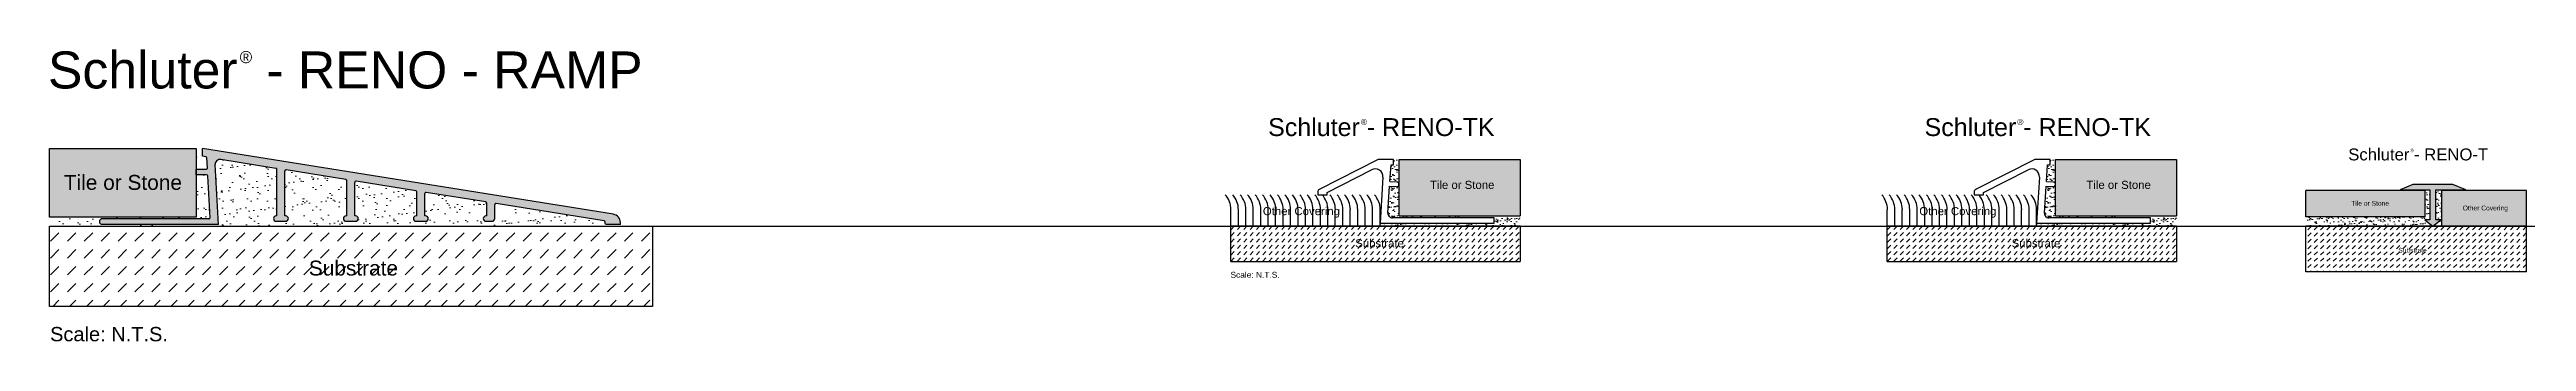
# Model space of a CAD drawing. Header units: inches. Extents: x -272 to 9, y 8 to 62.
# Drawn here: x -89.34 to -68.59, y 59.07 to 61.51 of the extents above; entities that cross this region are included whole.
import ezdxf

# ---------------------------------------------------------------- set-up
doc = ezdxf.new("R2010")
doc.units = ezdxf.units.IN
doc.header["$LTSCALE"] = 0.75
doc.header["$MEASUREMENT"] = 0
for name, color, linetype in [('1', 1, 'Continuous'), ('150_B90', 7, 'Continuous'), ('INSTALLED', 7, 'Continuous'), ('RENO-T', 7, 'Continuous'), ('RENO-TK', 7, 'Continuous'), ('TEXT', 7, 'Continuous')]:
    doc.layers.add(name, color=color, linetype=linetype)
doc.layers.add('HATCH', color=249, linetype='Continuous', lineweight=15)
doc.styles.add('STYLE1', font='arial.ttf')

msp = doc.modelspace()

# ---------------------------------------------------------------- texts
at = {"layer": 'INSTALLED', "color": 7, "linetype": 'Continuous', "insert": (-89.335, 59.189), "char_height": 0.12, "width": 4.38913, "attachment_point": 1, "style": 'STYLE1'}
msp.add_mtext('{\\fArial|b0|i0|c0|p32;Scale: N.T.S.}', dxfattribs=at)
at = {"layer": 'RENO-TK', "color": 0, "linetype": 'Continuous', "insert": (-79.445, 59.651), "char_height": 0.05, "width": 2.07992, "attachment_point": 1, "style": 'STYLE1'}
msp.add_mtext('{\\fArial|b0|i0|c0|p32;Scale: N.T.S.}', dxfattribs=at)
at = {"layer": 'TEXT', "color": 7, "linetype": 'Continuous', "style": 'STYLE1'}
for s, height, p in [('Schluter  - RENO - RAMP', 0.31012, (-89.353, 61.188)), ('®', 0.101, (-87.746, 61.4)), ('Schluter - RENO-TK', 0.15, (-79.13, 60.789)), ('®', 0.05, (-78.353, 60.882)), ('Schluter - RENO-TK', 0.15, (-73.63, 60.789)), ('®', 0.05, (-72.853, 60.882)), ('Schluter - RENO-T', 0.1, (-70.08, 60.585)), ('®', 0.03, (-69.562, 60.654)), ('Tile or Stone', 0.125, (-89.22, 60.338)), ('Tile or Stone', 0.04, (-70.055, 60.205)), ('Other Covering', 0.04, (-69.121, 60.166)), ('Substrate', 0.04, (-69.661, 59.812)), ('Substrate', 0.125, (-87.167, 59.62))]:
    msp.add_text(s, height=height, dxfattribs=at).set_placement(p)
at = {"layer": 'TEXT', "linetype": 'Continuous', "style": 'STYLE1'}
for s, p in [('Tile or Stone', (-77.774, 60.346)), ('Tile or Stone', (-72.274, 60.346)), ('Other Covering', (-79.174, 60.126)), ('Other Covering', (-73.674, 60.126)), ('Substrate', (-78.4, 59.856)), ('Substrate', (-72.9, 59.856))]:
    msp.add_text(s, height=0.0682, dxfattribs=at).set_placement(p)

# ---------------------------------------------------------------- hatches: boundary and pattern name
at = {"layer": 'HATCH', "linetype": 'Continuous'}
for color, points in [(254, [(-88.11, 60.11), (-88.11, 60.685), (-89.34, 60.685), (-89.34, 60.11)]), (7, [(-87.951, 60.551, -0.477511), (-87.905, 60.592), (-87.443, 60.518, -0.368424), (-87.435, 60.509), (-87.435, 60.119), (-87.441, 60.119, 1), (-87.441, 60.074), (-87.361, 60.074, 1), (-87.361, 60.119), (-87.368, 60.119), (-87.368, 60.495, -0.461535), (-87.356, 60.505), (-86.857, 60.425, -0.368424), (-86.849, 60.415), (-86.849, 60.119), (-86.855, 60.119, 1), (-86.855, 60.074), (-86.775, 60.074, 1), (-86.775, 60.119), (-86.782, 60.119), (-86.782, 60.401, -0.461535), (-86.77, 60.411), (-86.271, 60.331, -0.368424), (-86.263, 60.321), (-86.263, 60.119), (-86.269, 60.119, 1), (-86.269, 60.074), (-86.189, 60.074, 1), (-86.189, 60.119), (-86.196, 60.119), (-86.196, 60.307, -0.461535), (-86.184, 60.317), (-85.685, 60.237, -0.368424), (-85.677, 60.227), (-85.677, 60.119), (-85.683, 60.119, 1), (-85.683, 60.074), (-85.632, 60.074, 0.414214), (-85.61, 60.097), (-85.61, 60.213, -0.461535), (-85.598, 60.223), (-84.694, 60.078, -0.368424), (-84.685, 60.068), (-84.685, 60.059, 0.414214), (-84.676, 60.049), (-84.557, 60.049), (-84.557, 60.065, 0.368424), (-84.615, 60.133), (-88.057, 60.685), (-88.057, 60.62), (-88.03, 60.616, -0.353628), (-88.022, 60.606), (-88.017, 60.52, -0.429634), (-88.027, 60.51), (-88.11, 60.51), (-88.11, 60.465), (-88.024, 60.465, -0.39896), (-88.014, 60.456), (-87.995, 60.104, -0.429634), (-88.005, 60.094), (-88.907, 60.094, 0.414214), (-88.917, 60.084), (-88.917, 60.059, 0.414214), (-88.907, 60.049), (-87.925, 60.049)]), (9, [(-77.019, 60.593), (-78.033, 60.593), (-78.033, 60.12), (-77.019, 60.12)]), (9, [(-71.52, 60.593), (-72.533, 60.593), (-72.533, 60.12), (-71.52, 60.12)]), (7, [(-69.204, 60.384), (-69.538, 60.384), (-69.646, 60.337), (-69.396, 60.337), (-69.396, 60.086), (-69.438, 60.086), (-69.371, 60.034), (-69.304, 60.086), (-69.346, 60.086), (-69.346, 60.337), (-69.095, 60.337)])]:
    msp.add_hatch(color=color, dxfattribs=at).paths.add_polyline_path(points)
h = msp.add_hatch(dxfattribs=at)
h.set_pattern_fill('AR-SAND', scale=0.075, style=0)
h.set_pattern_definition([(37.5, (-101.77622, 60.04921), (-0.0047245, 0.1445118), [0, -0.114, 0, -0.1275, 0, -0.121875]), (7.5, (-101.77622, 60.0492), (0.1327333, 0.211661), [0, -0.0615, 0, -0.10275, 0, -0.039375]), (327.5, (-101.86847, 60.04921), (0.2335606, 0.0004244), [0, -0.0375, 0, -0.135, 0, -0.17625]), (317.5, (-101.86847, 60.0492), (0.2254595, 0.0658257), [0, -0.01875, 0, -0.0885, 0, -0.10125])])
h.paths.add_polyline_path([(-88.917, 60.084, -0.414214), (-88.907, 60.094), (-88.005, 60.094, 0.429634), (-87.995, 60.104), (-88.014, 60.456, 0.39896), (-88.024, 60.465), (-88.11, 60.465), (-88.11, 60.11), (-89.34, 60.11), (-89.34, 60.034), (-84.557, 60.034), (-84.557, 60.049), (-84.676, 60.049, -0.414214), (-84.685, 60.059), (-84.685, 60.068, 0.368424), (-84.694, 60.078), (-85.598, 60.223, 0.461535), (-85.61, 60.213), (-85.61, 60.097, -0.414214), (-85.632, 60.074), (-85.683, 60.074, -1), (-85.683, 60.119), (-85.677, 60.119), (-85.677, 60.227, 0.368424), (-85.685, 60.237), (-86.184, 60.317, 0.461535), (-86.196, 60.307), (-86.196, 60.119), (-86.189, 60.119, -1), (-86.189, 60.074), (-86.269, 60.074, -1), (-86.269, 60.119), (-86.263, 60.119), (-86.263, 60.321, 0.368424), (-86.271, 60.331), (-86.77, 60.411, 0.461535), (-86.782, 60.401), (-86.782, 60.119), (-86.775, 60.119, -1), (-86.775, 60.074), (-86.855, 60.074, -1), (-86.855, 60.119), (-86.849, 60.119), (-86.849, 60.415, 0.368424), (-86.857, 60.425), (-87.356, 60.505, 0.461535), (-87.368, 60.495), (-87.368, 60.119), (-87.361, 60.119, -1), (-87.361, 60.074), (-87.441, 60.074, -1), (-87.441, 60.119), (-87.435, 60.119), (-87.435, 60.509, 0.368424), (-87.443, 60.518), (-87.905, 60.592, 0.477511), (-87.951, 60.551), (-87.925, 60.049), (-88.907, 60.049, -0.414214), (-88.917, 60.059)])
h.paths.add_polyline_path([(-88.022, 60.606, 0.353628), (-88.03, 60.616), (-88.057, 60.62), (-88.057, 60.685), (-88.11, 60.685), (-88.11, 60.51), (-88.027, 60.51, 0.429634), (-88.017, 60.52)])
h = msp.add_hatch(dxfattribs=at)
h.set_pattern_fill('AR-SAND', color=255, scale=0.03, style=0)
h.set_pattern_definition([(37.5, (-82.35652, 57.301523), (-0.0018898, 0.0578047), [0, -0.0456, 0, -0.051, 0, -0.04875]), (7.5, (-82.35652, 57.30152), (0.0530933, 0.0846644), [0, -0.0246, 0, -0.0411, 0, -0.01575]), (327.5, (-82.39342, 57.301523), (0.09342426, 0.00016977), [0, -0.015, 0, -0.054, 0, -0.0705]), (317.5, (-82.39342, 57.30152), (0.0901838, 0.0263303), [0, -0.0075, 0, -0.0354, 0, -0.0405])])
h.paths.add_polyline_path([(-78.088, 60.104, -0.432624), (-78.126, 60.144), (-78.112, 60.37), (-78.054, 60.365, 1), (-78.051, 60.404), (-78.109, 60.409), (-78.1, 60.548), (-78.078, 60.548), (-78.078, 60.593), (-78.033, 60.593), (-78.033, 60.12), (-77.019, 60.12), (-77.019, 60.034), (-78.192, 60.034), (-78.192, 60.06), (-77.236, 60.06), (-77.236, 60.104)])
h = msp.add_hatch(dxfattribs=at)
h.set_pattern_fill('AR-SAND', color=255, scale=0.03, style=0)
h.set_pattern_definition([(37.5, (-76.85683, 57.301523), (-0.0018898, 0.0578047), [0, -0.0456, 0, -0.051, 0, -0.04875]), (7.5, (-76.85683, 57.30152), (0.0530933, 0.0846644), [0, -0.0246, 0, -0.0411, 0, -0.01575]), (327.5, (-76.89373, 57.301523), (0.09342426, 0.00016977), [0, -0.015, 0, -0.054, 0, -0.0705]), (317.5, (-76.89373, 57.30152), (0.0901838, 0.0263303), [0, -0.0075, 0, -0.0354, 0, -0.0405])])
h.paths.add_polyline_path([(-72.588, 60.104, -0.432624), (-72.626, 60.144), (-72.612, 60.37), (-72.555, 60.365, 1), (-72.551, 60.404), (-72.609, 60.409), (-72.601, 60.548), (-72.578, 60.548), (-72.578, 60.593), (-72.533, 60.593), (-72.533, 60.12), (-71.52, 60.12), (-71.52, 60.034), (-72.692, 60.034), (-72.692, 60.06), (-71.736, 60.06), (-71.736, 60.104)])
h = msp.add_hatch(dxfattribs=at)
h.set_pattern_fill('AR-SAND', scale=0.03, style=0)
h.set_pattern_definition([(37.5, (-70.4709, 58.67839), (-0.0018898, 0.0578047), [0, -0.0456, 0, -0.051, 0, -0.04875]), (7.5, (-70.4709, 58.67839), (0.0530933, 0.0846644), [0, -0.0246, 0, -0.0411, 0, -0.01575]), (327.5, (-70.5078, 58.67839), (0.0934243, 0.0001698), [0, -0.015, 0, -0.054, 0, -0.0705]), (317.5, (-70.5078, 58.67839), (0.0901838, 0.0263303), [0, -0.0075, 0, -0.0354, 0, -0.0405])])
h.paths.add_polyline_path([(-69.297, 60.334), (-69.346, 60.334), (-69.346, 60.086), (-69.304, 60.086), (-69.371, 60.034), (-69.297, 60.034)])
h.paths.add_polyline_path([(-69.438, 60.086), (-69.396, 60.086), (-69.396, 60.334), (-69.436, 60.334), (-69.436, 60.112), (-70.435, 60.112), (-70.435, 60.034), (-69.371, 60.034), (-69.371, 60.034)])
h = msp.add_hatch(color=254, dxfattribs=at)
h.paths.add_polyline_path([(-69.436, 60.112), (-69.436, 60.334), (-70.435, 60.334), (-70.435, 60.112)])
h.paths.add_polyline_path([(-69.297, 60.034), (-68.587, 60.034), (-68.587, 60.334), (-69.297, 60.334)])
h = msp.add_hatch(dxfattribs=at)
h.set_pattern_fill('DASH', scale=0.8, angle=45, style=0)
h.set_pattern_definition([(45, (-101.77622, 60.04921), (1e-17, 0.14142136), [0.1, -0.1])])
h.paths.add_polyline_path([(-84.287, 60.034), (-89.34, 60.034), (-89.34, 59.36), (-84.287, 59.36)])
h.paths.add_polyline_path([(-87.199, 59.585), (-86.387, 59.585), (-86.387, 59.779), (-87.199, 59.779)], flags=24)
h = msp.add_hatch(dxfattribs=at)
h.set_pattern_fill('DASH', scale=0.3, angle=45, style=0)
h.set_pattern_definition([(45, (-82.35652, 57.301523), (3e-18, 0.053033), [0.0375, -0.0375])])
h.paths.add_polyline_path([(-77.019, 59.737), (-77.019, 60.034), (-79.442, 60.034), (-79.442, 59.737)])
h.paths.add_polyline_path([(-78.418, 59.837), (-77.974, 59.837), (-77.974, 59.943), (-78.418, 59.943)], flags=24)
h = msp.add_hatch(dxfattribs=at)
h.set_pattern_fill('DASH', scale=0.3, angle=45, style=0)
h.set_pattern_definition([(45, (-76.85683, 57.301523), (3e-18, 0.053033), [0.0375, -0.0375])])
h.paths.add_polyline_path([(-71.52, 59.737), (-71.52, 60.034), (-73.942, 60.034), (-73.942, 59.737)])
h.paths.add_polyline_path([(-72.918, 59.837), (-72.475, 59.837), (-72.475, 59.943), (-72.918, 59.943)], flags=24)
h = msp.add_hatch(dxfattribs=at)
h.set_pattern_fill('DASH', scale=0.3, angle=45, style=0)
h.set_pattern_definition([(45, (-70.470902, 58.67839), (3e-18, 0.053033), [0.0375, -0.0375])])
h.paths.add_polyline_path([(-70.435, 59.651), (-68.587, 59.651), (-68.587, 60.034), (-70.435, 60.034)])
h.paths.add_polyline_path([(-69.672, 59.801), (-69.412, 59.801), (-69.412, 59.863), (-69.672, 59.863)], flags=24)

# ---------------------------------------------------------------- linework, layer by layer
at = {"layer": '1'}
msp.add_line((-89.34, 60.034), (-50.345, 60.034), dxfattribs=at)
at = {"layer": '150_B90', "color": 7, "linetype": 'Continuous'}
for p, q in [((-84.615, 60.133), (-88.057, 60.685)), ((-88.057, 60.62), (-88.057, 60.685)), ((-88.03, 60.616), (-88.057, 60.62)), ((-88.017, 60.52), (-88.022, 60.606)), ((-88.11, 60.465), (-88.11, 60.51)), ((-88.027, 60.51), (-88.11, 60.51)), ((-88.024, 60.465), (-88.11, 60.465)), ((-87.995, 60.104), (-88.014, 60.456)), ((-87.925, 60.049), (-87.951, 60.551)), ((-87.443, 60.518), (-87.905, 60.592)), ((-87.435, 60.119), (-87.435, 60.509)), ((-87.368, 60.119), (-87.368, 60.495)), ((-86.857, 60.425), (-87.356, 60.505)), ((-86.849, 60.119), (-86.849, 60.415)), ((-86.782, 60.119), (-86.782, 60.401)), ((-86.271, 60.331), (-86.77, 60.411)), ((-86.263, 60.119), (-86.263, 60.321)), ((-86.196, 60.119), (-86.196, 60.307)), ((-85.685, 60.237), (-86.184, 60.317)), ((-85.677, 60.119), (-85.677, 60.227)), ((-85.61, 60.097), (-85.61, 60.213)), ((-84.694, 60.078), (-85.598, 60.223)), ((-88.917, 60.059), (-88.917, 60.084)), ((-88.005, 60.094), (-88.907, 60.094)), ((-87.925, 60.049), (-88.907, 60.049)), ((-87.435, 60.119), (-87.441, 60.119)), ((-87.361, 60.074), (-87.441, 60.074)), ((-87.361, 60.119), (-87.368, 60.119)), ((-86.849, 60.119), (-86.855, 60.119)), ((-86.775, 60.074), (-86.855, 60.074)), ((-86.775, 60.119), (-86.782, 60.119)), ((-86.263, 60.119), (-86.269, 60.119)), ((-86.189, 60.074), (-86.269, 60.074)), ((-86.189, 60.119), (-86.196, 60.119)), ((-85.677, 60.119), (-85.683, 60.119)), ((-85.632, 60.074), (-85.683, 60.074)), ((-84.685, 60.059), (-84.685, 60.068)), ((-84.557, 60.049), (-84.676, 60.049)), ((-84.557, 60.049), (-84.557, 60.065))]:
    msp.add_line(p, q, dxfattribs=at)
for centre, radius, start, end in [((-88.031, 60.606), 0.00984, 3, 80.9), ((-88.027, 60.52), 0.00984, 270, 3), ((-88.024, 60.455), 0.00984, 3, 90), ((-87.911, 60.553), 0.0402, 80.9, 183), ((-87.444, 60.509), 0.00984, 0, 80.9), ((-87.358, 60.495), 0.00984, 80.9, 180), ((-86.858, 60.415), 0.00984, 0, 80.9), ((-86.772, 60.401), 0.00984, 80.9, 180), ((-86.272, 60.321), 0.00984, 0, 80.9), ((-86.186, 60.307), 0.00984, 80.9, 180), ((-85.686, 60.227), 0.00984, 0, 80.9), ((-85.6, 60.213), 0.00984, 80.9, 180), ((-88.907, 60.084), 0.00984, 90, 180), ((-88.907, 60.059), 0.00984, 180, 270), ((-88.005, 60.104), 0.00984, 270, 3), ((-87.441, 60.097), 0.0224, 90, 270), ((-87.361, 60.097), 0.0224, 270, 90), ((-86.855, 60.097), 0.0224, 90, 270), ((-86.775, 60.097), 0.0224, 270, 90), ((-86.269, 60.097), 0.0224, 90, 270), ((-86.189, 60.097), 0.0224, 270, 90), ((-85.683, 60.097), 0.0224, 90, 270), ((-85.632, 60.097), 0.0224, 270, 0), ((-84.695, 60.068), 0.00984, 0, 80.9), ((-84.676, 60.059), 0.00984, 180, 270), ((-84.626, 60.065), 0.0689, 0, 80.9)]:
    msp.add_arc(centre, radius, start, end, dxfattribs=at)
at = {"layer": 'INSTALLED', "color": 1, "linetype": 'Continuous'}
for p, q in [((-89.34, 60.685), (-88.11, 60.685)), ((-89.34, 60.11), (-89.34, 60.685)), ((-88.11, 60.685), (-88.11, 60.11)), ((-78.033, 60.12), (-78.033, 60.593)), ((-78.033, 60.593), (-77.019, 60.593)), ((-77.019, 60.593), (-77.019, 60.12)), ((-72.533, 60.12), (-72.533, 60.593)), ((-72.533, 60.593), (-71.52, 60.593)), ((-71.52, 60.593), (-71.52, 60.12)), ((-69.436, 60.334), (-70.435, 60.334)), ((-70.435, 60.112), (-70.435, 60.334)), ((-69.436, 60.112), (-69.436, 60.334)), ((-69.297, 60.034), (-69.297, 60.334)), ((-68.587, 60.334), (-69.297, 60.334)), ((-68.587, 59.651), (-68.587, 60.334)), ((-88.11, 60.11), (-89.34, 60.11)), ((-89.34, 60.034), (-84.287, 60.034)), ((-89.34, 60.034), (-84.287, 60.034)), ((-89.34, 59.36), (-89.34, 60.034)), ((-84.287, 60.034), (-84.287, 59.36)), ((-79.442, 60.034), (-79.442, 60.172)), ((-79.442, 59.737), (-79.442, 60.034)), ((-77.019, 60.034), (-79.442, 60.034)), ((-79.379, 60.034), (-79.379, 60.172)), ((-79.317, 60.034), (-79.317, 60.172)), ((-79.254, 60.034), (-79.254, 60.172)), ((-79.192, 60.034), (-79.192, 60.172)), ((-79.129, 60.034), (-79.129, 60.172)), ((-79.067, 60.034), (-79.067, 60.172)), ((-79.004, 60.034), (-79.004, 60.172)), ((-78.942, 60.034), (-78.942, 60.172)), ((-78.879, 60.034), (-78.879, 60.172)), ((-78.817, 60.034), (-78.817, 60.172)), ((-78.754, 60.034), (-78.754, 60.172)), ((-78.692, 60.034), (-78.692, 60.172)), ((-78.629, 60.034), (-78.629, 60.172)), ((-78.567, 60.034), (-78.567, 60.172)), ((-78.504, 60.034), (-78.504, 60.172)), ((-78.442, 60.034), (-78.442, 60.172)), ((-78.379, 60.034), (-78.379, 60.172)), ((-78.317, 60.034), (-78.317, 60.172)), ((-78.254, 60.034), (-78.254, 60.172)), ((-78.192, 60.034), (-78.192, 60.172)), ((-78.033, 60.12), (-77.019, 60.12)), ((-77.019, 60.034), (-77.019, 59.737)), ((-73.942, 60.034), (-73.942, 60.172)), ((-73.942, 59.737), (-73.942, 60.034)), ((-71.52, 60.034), (-73.942, 60.034)), ((-73.879, 60.034), (-73.879, 60.172)), ((-73.817, 60.034), (-73.817, 60.172)), ((-73.754, 60.034), (-73.754, 60.172)), ((-73.692, 60.034), (-73.692, 60.172)), ((-73.629, 60.034), (-73.629, 60.172)), ((-73.567, 60.034), (-73.567, 60.172)), ((-73.504, 60.034), (-73.504, 60.172)), ((-73.442, 60.034), (-73.442, 60.172)), ((-73.379, 60.034), (-73.379, 60.172)), ((-73.317, 60.034), (-73.317, 60.172)), ((-73.254, 60.034), (-73.254, 60.172)), ((-73.192, 60.034), (-73.192, 60.172)), ((-73.129, 60.034), (-73.129, 60.172)), ((-73.067, 60.034), (-73.067, 60.172)), ((-73.004, 60.034), (-73.004, 60.172)), ((-72.942, 60.034), (-72.942, 60.172)), ((-72.879, 60.034), (-72.879, 60.172)), ((-72.817, 60.034), (-72.817, 60.172)), ((-72.754, 60.034), (-72.754, 60.172)), ((-72.692, 60.034), (-72.692, 60.172)), ((-72.533, 60.12), (-71.52, 60.12)), ((-71.52, 60.034), (-71.52, 59.737)), ((-69.436, 60.112), (-70.435, 60.112)), ((-70.435, 59.651), (-70.435, 60.034)), ((-68.587, 60.034), (-70.435, 60.034)), ((-79.442, 59.737), (-77.019, 59.737)), ((-73.942, 59.737), (-71.52, 59.737)), ((-68.587, 59.651), (-70.435, 59.651)), ((-84.287, 59.36), (-89.34, 59.36))]:
    msp.add_line(p, q, dxfattribs=at)
for centre in [(-79.629, 60.172), (-79.567, 60.172), (-79.504, 60.172), (-79.442, 60.172), (-79.379, 60.172), (-79.317, 60.172), (-79.254, 60.172), (-79.192, 60.172), (-79.129, 60.172), (-79.067, 60.172), (-79.004, 60.172), (-78.942, 60.172), (-78.879, 60.172), (-78.817, 60.172), (-78.754, 60.172), (-78.692, 60.172), (-78.629, 60.172), (-78.567, 60.172), (-78.504, 60.172), (-78.442, 60.172), (-78.379, 60.172), (-74.129, 60.172), (-74.067, 60.172), (-74.004, 60.172), (-73.942, 60.172), (-73.879, 60.172), (-73.817, 60.172), (-73.754, 60.172), (-73.692, 60.172), (-73.629, 60.172), (-73.567, 60.172), (-73.504, 60.172), (-73.442, 60.172), (-73.379, 60.172), (-73.317, 60.172), (-73.254, 60.172), (-73.192, 60.172), (-73.129, 60.172), (-73.067, 60.172), (-73.004, 60.172), (-72.942, 60.172), (-72.879, 60.172)]:
    msp.add_arc(centre, 0.188, 0, 41.8103, dxfattribs=at)
at = {"layer": 'RENO-T', "color": 7, "linetype": 'Continuous'}
msp.add_polyline3d([(-69.538, 60.384, 0), (-69.646, 60.337, 0), (-69.396, 60.337, 0), (-69.396, 60.086, 0), (-69.438, 60.086, 0), (-69.371, 60.034, 0), (-69.304, 60.086, 0), (-69.346, 60.086, 0), (-69.346, 60.337, 0), (-69.095, 60.337, 0), (-69.204, 60.384, 0), (-69.538, 60.384, 0)], dxfattribs=at)
at = {"layer": 'RENO-TK', "color": 7, "linetype": 'Continuous'}
for p, q in [((-78.207, 60.593), (-78.701, 60.34)), ((-78.078, 60.593), (-78.207, 60.593)), ((-78.109, 60.409), (-78.1, 60.548)), ((-78.109, 60.409), (-78.051, 60.404)), ((-78.1, 60.548), (-78.078, 60.548)), ((-78.078, 60.548), (-78.078, 60.593)), ((-72.707, 60.593), (-73.202, 60.34)), ((-72.578, 60.593), (-72.707, 60.593)), ((-72.609, 60.409), (-72.601, 60.548)), ((-72.609, 60.409), (-72.551, 60.404)), ((-72.601, 60.548), (-72.578, 60.548)), ((-72.578, 60.548), (-72.578, 60.593)), ((-78.126, 60.144), (-78.112, 60.37)), ((-78.112, 60.37), (-78.054, 60.365)), ((-72.626, 60.144), (-72.612, 60.37)), ((-72.612, 60.37), (-72.555, 60.365))]:
    msp.add_line(p, q, dxfattribs=at)
for points in [[(-78.635, 60.297, 0), (-78.635, 60.316, 0), (-78.263, 60.507, 0)], [(-78.168, 60.444, 0), (-78.192, 60.06, 0), (-77.236, 60.06, 0), (-77.236, 60.104, 0), (-78.088, 60.104, 0)], [(-73.136, 60.297, 0), (-73.136, 60.316, 0), (-72.763, 60.507, 0)], [(-72.668, 60.444, 0), (-72.692, 60.06, 0), (-71.736, 60.06, 0), (-71.736, 60.104, 0), (-72.588, 60.104, 0)], [(-78.714, 60.32, 0), (-78.714, 60.297, 0), (-78.635, 60.297, 0)], [(-73.214, 60.32, 0), (-73.214, 60.297, 0), (-73.136, 60.297, 0)]]:
    msp.add_polyline3d(points, dxfattribs=at)
for centre, radius, start, end in [((-78.233, 60.448), 0.0656, 356.4221, 117.0712), ((-78.053, 60.384), 0.0197, 265, 85), ((-72.733, 60.448), 0.0656, 356.4221, 117.0712), ((-72.553, 60.384), 0.0197, 265, 85), ((-78.691, 60.32), 0.0232, 117.0712, 180), ((-73.191, 60.32), 0.0232, 117.0712, 180), ((-78.088, 60.142), 0.0383, 176.4221, 270), ((-72.588, 60.142), 0.0383, 176.4221, 270)]:
    msp.add_arc(centre, radius, start, end, dxfattribs=at)

msp.set_redraw_order([(e.dxf.handle, doc.entitydb.next_handle()) for e in msp.query("TEXT MTEXT ATTDEF DIMENSION ARC_DIMENSION")])  # texts and dimensions are drawn at this point

doc.saveas('drawing.dxf')
